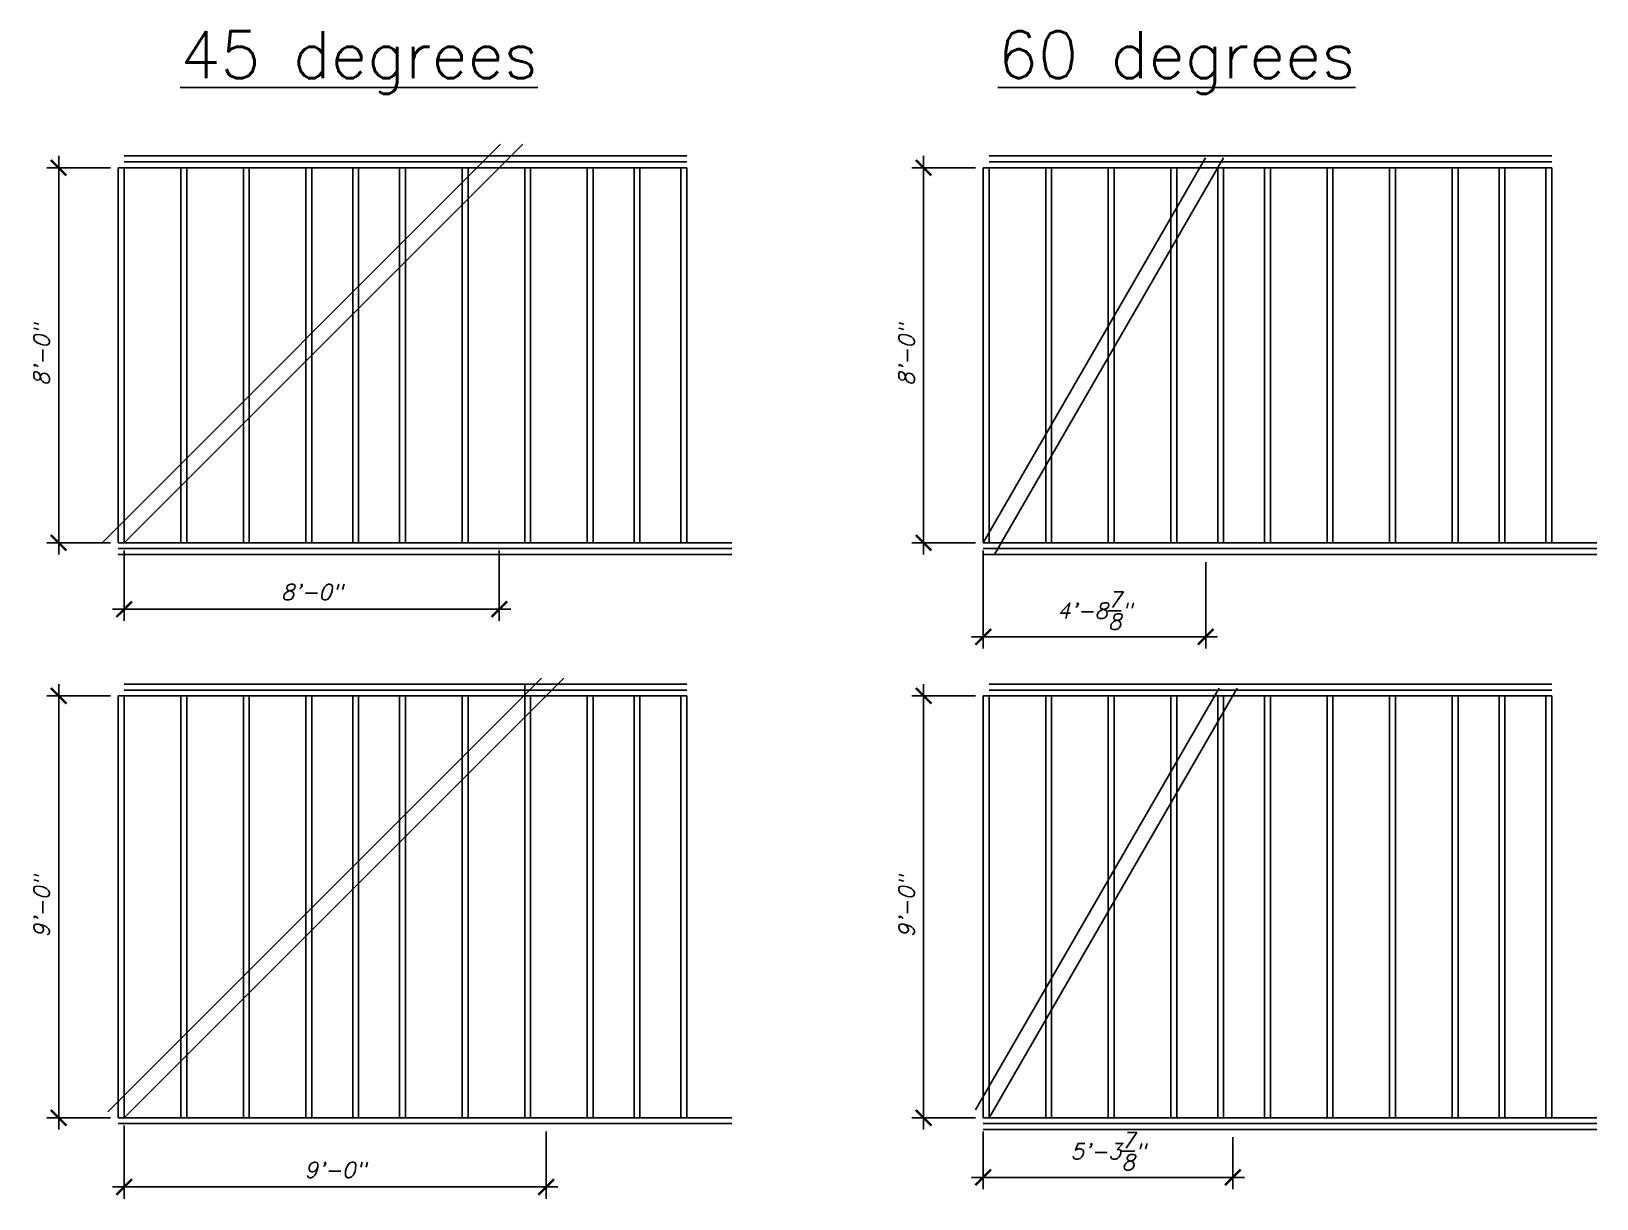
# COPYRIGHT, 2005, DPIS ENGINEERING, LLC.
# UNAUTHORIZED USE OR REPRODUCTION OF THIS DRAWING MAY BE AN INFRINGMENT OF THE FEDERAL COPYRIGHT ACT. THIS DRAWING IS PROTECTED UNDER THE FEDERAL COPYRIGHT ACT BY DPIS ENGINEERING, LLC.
# Model space of a CAD drawing. Header units: inches. Extents: x 683 to 9753, y -6805 to 20230.
# Drawn here: x 5758.7 to 6159.3, y 2855.1 to 3154 of the extents above; entities that cross this region are included whole.
import ezdxf

# ---------------------------------------------------------------- set-up
doc = ezdxf.new("R2010")
doc.units = ezdxf.units.IN
doc.header["$LTSCALE"] = 48
doc.header["$MEASUREMENT"] = 0
doc.layers.get('Defpoints').update_dxf_attribs({"color": 251})
doc.layers.add('DPIS-SHEARWALL', color=3, linetype='Continuous')
doc.layers.add('DPIS-TEXT', color=7, linetype='Continuous')
doc.styles.add('DPIS-DIM', font='Simplex.shx', dxfattribs={"oblique": 15})
doc.styles.get("Standard").update_dxf_attribs({"font": 'simplex.shx', "oblique": 15})
doc.dimstyles.new('DPIS-DIM1', dxfattribs={"dimtxt": 4, "dimasz": 4, "dimexe": 3, "dimexo": 2, "dimgap": 2, "dimtad": 1, "dimdec": 4, "dimrnd": 0.125, "dimzin": 3, "dimdsep": 46, "dimlunit": 4, "dimtxsty": 'DPIS-DIM', "dimblk": 'ARCHTICK', "dimcen": 3, "dimdle": 3, "dimclrd": 2, "dimclre": 2, "dimclrt": 256, "dimadec": 0, "dimazin": 0, "dimtfac": 1, "dimtdec": 4, "dimtmove": 0, "dimatfit": 3, "dimfxl": 1, "dimtolj": 1, "dimtzin": 0, "dimarcsym": 0})

msp = doc.modelspace()

# ---------------------------------------------------------------- texts
at = {"layer": 'DPIS-TEXT'}
for s, p in [('%%U45 degrees', (5796.771, 3141.99784)), ('%%U60 degrees', (6006.02213, 3141.99784))]:
    msp.add_text(s, height=12, dxfattribs=at).set_placement(p)

# ---------------------------------------------------------------- blocks, each defined once
blk = doc.blocks.new('_ArchTick')
at = {"color": 0, "const_width": 0.15}
blk.add_lwpolyline([(-0.5, -0.5), (0.5, 0.5)], dxfattribs=at)
blk = doc.blocks.new('*D93')
at = {"layer": 'Defpoints', "color": 0, "transparency": 16777216}
for p in [(5782.43, 3023.08), (5878.43, 3023.08), (5878.43, 3006.06)]:
    blk.add_point(p, dxfattribs=at)
at = {"layer": 'DPIS-SHEARWALL', "color": 2, "lineweight": -2, "transparency": 16777216}
for p, q in [((5782.43, 3021.08), (5782.43, 3003.06)), ((5878.43, 3021.08), (5878.43, 3003.06)), ((5779.43, 3006.06), (5881.43, 3006.06))]:
    blk.add_line(p, q, dxfattribs=at)
at = {"layer": 'DPIS-SHEARWALL', "color": 2, "lineweight": -2, "transparency": 16777216, "xscale": 4, "yscale": 4, "zscale": 4, "rotation": 180}
blk.add_blockref('_ArchTick', (5782.43, 3006.06), dxfattribs=at)
at = {"layer": 'DPIS-SHEARWALL', "color": 2, "lineweight": -2, "transparency": 16777216, "xscale": 4, "yscale": 4, "zscale": 4}
blk.add_blockref('_ArchTick', (5878.43, 3006.06), dxfattribs=at)
at = {"layer": 'DPIS-SHEARWALL', "transparency": 16777216, "insert": (5830.43, 3010.44), "char_height": 4, "attachment_point": 5, "style": 'DPIS-DIM'}
blk.add_mtext('\\A1;8\'-0"', dxfattribs=at)
blk = doc.blocks.new('*D97')
at = {"layer": 'Defpoints', "color": 0, "transparency": 16777216}
for p in [(5780.93, 3119.08), (5765.67, 3023.08), (5780.93, 3023.08)]:
    blk.add_point(p, dxfattribs=at)
at = {"layer": 'DPIS-SHEARWALL', "color": 2, "lineweight": -2, "transparency": 16777216}
for p, q in [((5765.67, 3122.08), (5765.67, 3020.08)), ((5778.93, 3119.08), (5762.67, 3119.08)), ((5778.93, 3023.08), (5762.67, 3023.08))]:
    blk.add_line(p, q, dxfattribs=at)
at = {"layer": 'DPIS-SHEARWALL', "color": 2, "lineweight": -2, "transparency": 16777216, "xscale": 4, "yscale": 4, "zscale": 4}
for p, rotation in [((5765.67, 3119.08), 90), ((5765.67, 3023.08), 270)]:
    blk.add_blockref('_ArchTick', p, dxfattribs=dict(at, rotation=rotation))
at = {"layer": 'DPIS-SHEARWALL', "transparency": 16777216, "insert": (5761.29, 3071.08), "char_height": 4, "attachment_point": 5, "rotation": 90, "style": 'DPIS-DIM'}
blk.add_mtext('\\A1;8\'-0"', dxfattribs=at)
blk = doc.blocks.new('*D98')
at = {"layer": 'Defpoints', "color": 0, "transparency": 16777216}
for p in [(5780.93, 2983.86), (5765.67, 2875.86), (5780.93, 2875.86)]:
    blk.add_point(p, dxfattribs=at)
at = {"layer": 'DPIS-SHEARWALL', "color": 2, "lineweight": -2, "transparency": 16777216}
for p, q in [((5765.67, 2986.86), (5765.67, 2872.86)), ((5778.93, 2983.86), (5762.67, 2983.86)), ((5778.93, 2875.86), (5762.67, 2875.86))]:
    blk.add_line(p, q, dxfattribs=at)
at = {"layer": 'DPIS-SHEARWALL', "color": 2, "lineweight": -2, "transparency": 16777216, "xscale": 4, "yscale": 4, "zscale": 4}
for p, rotation in [((5765.67, 2983.86), 90), ((5765.67, 2875.86), 270)]:
    blk.add_blockref('_ArchTick', p, dxfattribs=dict(at, rotation=rotation))
at = {"layer": 'DPIS-SHEARWALL', "transparency": 16777216, "insert": (5761.29, 2929.86), "char_height": 4, "attachment_point": 5, "rotation": 90, "style": 'DPIS-DIM'}
blk.add_mtext('\\A1;9\'-0"', dxfattribs=at)
blk = doc.blocks.new('*D94')
at = {"layer": 'Defpoints', "color": 0, "transparency": 16777216}
for p in [(6002.3, 3023.08), (6059.22, 3020.08), (6059.22, 2999)]:
    blk.add_point(p, dxfattribs=at)
at = {"layer": 'DPIS-SHEARWALL', "color": 2, "lineweight": -2, "transparency": 16777216}
for p, q in [((6002.3, 3021.08), (6002.3, 2996)), ((6059.22, 3018.08), (6059.22, 2996)), ((5999.3, 2999), (6062.22, 2999))]:
    blk.add_line(p, q, dxfattribs=at)
at = {"layer": 'DPIS-SHEARWALL', "color": 2, "lineweight": -2, "transparency": 16777216, "xscale": 4, "yscale": 4, "zscale": 4, "rotation": 180}
blk.add_blockref('_ArchTick', (6002.3, 2999), dxfattribs=at)
at = {"layer": 'DPIS-SHEARWALL', "color": 2, "lineweight": -2, "transparency": 16777216, "xscale": 4, "yscale": 4, "zscale": 4}
blk.add_blockref('_ArchTick', (6059.22, 2999), dxfattribs=at)
at = {"layer": 'DPIS-SHEARWALL', "transparency": 16777216, "insert": (6030.76, 3005.67), "char_height": 4, "attachment_point": 5, "style": 'DPIS-DIM'}
blk.add_mtext('\\A1;4\'-8{\\H1.000000x;\\S7/8;}"', dxfattribs=at)
blk = doc.blocks.new('*D99')
at = {"layer": 'Defpoints', "color": 0, "transparency": 16777216}
for p in [(6002.3, 3119.08), (5987.04, 3023.08), (6002.3, 3023.08)]:
    blk.add_point(p, dxfattribs=at)
at = {"layer": 'DPIS-SHEARWALL', "color": 2, "lineweight": -2, "transparency": 16777216}
for p, q in [((5987.04, 3122.08), (5987.04, 3020.08)), ((6000.3, 3119.08), (5984.04, 3119.08)), ((6000.3, 3023.08), (5984.04, 3023.08))]:
    blk.add_line(p, q, dxfattribs=at)
at = {"layer": 'DPIS-SHEARWALL', "color": 2, "lineweight": -2, "transparency": 16777216, "xscale": 4, "yscale": 4, "zscale": 4}
for p, rotation in [((5987.04, 3119.08), 90), ((5987.04, 3023.08), 270)]:
    blk.add_blockref('_ArchTick', p, dxfattribs=dict(at, rotation=rotation))
at = {"layer": 'DPIS-SHEARWALL', "transparency": 16777216, "insert": (5982.66, 3071.08), "char_height": 4, "attachment_point": 5, "rotation": 90, "style": 'DPIS-DIM'}
blk.add_mtext('\\A1;8\'-0"', dxfattribs=at)
blk = doc.blocks.new('*D100')
at = {"layer": 'Defpoints', "color": 0, "transparency": 16777216}
for p in [(6002.3, 2983.86), (5987.04, 2875.86), (6002.3, 2875.86)]:
    blk.add_point(p, dxfattribs=at)
at = {"layer": 'DPIS-SHEARWALL', "color": 2, "lineweight": -2, "transparency": 16777216}
for p, q in [((5987.04, 2986.86), (5987.04, 2872.86)), ((6000.3, 2983.86), (5984.04, 2983.86)), ((6000.3, 2875.86), (5984.04, 2875.86))]:
    blk.add_line(p, q, dxfattribs=at)
at = {"layer": 'DPIS-SHEARWALL', "color": 2, "lineweight": -2, "transparency": 16777216, "xscale": 4, "yscale": 4, "zscale": 4}
for p, rotation in [((5987.04, 2983.86), 90), ((5987.04, 2875.86), 270)]:
    blk.add_blockref('_ArchTick', p, dxfattribs=dict(at, rotation=rotation))
at = {"layer": 'DPIS-SHEARWALL', "transparency": 16777216, "insert": (5982.66, 2929.86), "char_height": 4, "attachment_point": 5, "rotation": 90, "style": 'DPIS-DIM'}
blk.add_mtext('\\A1;9\'-0"', dxfattribs=at)
blk = doc.blocks.new('*D101')
at = {"layer": 'Defpoints', "color": 0, "transparency": 16777216}
for p in [(6002.3, 2874.36), (6066.15, 2872.86), (6066.15, 2860.61)]:
    blk.add_point(p, dxfattribs=at)
at = {"layer": 'DPIS-SHEARWALL', "color": 2, "lineweight": -2, "transparency": 16777216}
for p, q in [((6002.3, 2872.36), (6002.3, 2857.61)), ((6066.15, 2870.86), (6066.15, 2857.61)), ((5999.3, 2860.61), (6069.15, 2860.61))]:
    blk.add_line(p, q, dxfattribs=at)
at = {"layer": 'DPIS-SHEARWALL', "color": 2, "lineweight": -2, "transparency": 16777216, "xscale": 4, "yscale": 4, "zscale": 4, "rotation": 180}
blk.add_blockref('_ArchTick', (6002.3, 2860.61), dxfattribs=at)
at = {"layer": 'DPIS-SHEARWALL', "color": 2, "lineweight": -2, "transparency": 16777216, "xscale": 4, "yscale": 4, "zscale": 4}
blk.add_blockref('_ArchTick', (6066.15, 2860.61), dxfattribs=at)
at = {"layer": 'DPIS-SHEARWALL', "transparency": 16777216, "insert": (6034.22, 2867.28), "char_height": 4, "attachment_point": 5, "style": 'DPIS-DIM'}
blk.add_mtext('\\A1;5\'-3{\\H1.000000x;\\S7/8;}"', dxfattribs=at)
blk = doc.blocks.new('*D96')
at = {"layer": 'Defpoints', "color": 0, "transparency": 16777216}
for p in [(5782.43, 2875.86), (5890.43, 2874.36), (5782.43, 2858.14)]:
    blk.add_point(p, dxfattribs=at)
at = {"layer": 'DPIS-SHEARWALL', "color": 2, "lineweight": -2, "transparency": 16777216}
for p, q in [((5782.43, 2873.86), (5782.43, 2855.14)), ((5890.43, 2872.36), (5890.43, 2855.14)), ((5893.43, 2858.14), (5779.43, 2858.14))]:
    blk.add_line(p, q, dxfattribs=at)
at = {"layer": 'DPIS-SHEARWALL', "color": 2, "lineweight": -2, "transparency": 16777216, "xscale": 4, "yscale": 4, "zscale": 4, "rotation": 180}
blk.add_blockref('_ArchTick', (5782.43, 2858.14), dxfattribs=at)
at = {"layer": 'DPIS-SHEARWALL', "color": 2, "lineweight": -2, "transparency": 16777216, "xscale": 4, "yscale": 4, "zscale": 4}
blk.add_blockref('_ArchTick', (5890.43, 2858.14), dxfattribs=at)
at = {"layer": 'DPIS-SHEARWALL', "transparency": 16777216, "insert": (5836.43, 2862.52), "char_height": 4, "attachment_point": 5, "style": 'DPIS-DIM'}
blk.add_mtext('\\A1;9\'-0"', dxfattribs=at)

# ---------------------------------------------------------------- dimensions: what is measured, and where the dimension line sits
at = {"layer": 'DPIS-SHEARWALL'}
for base, p1, p2, picture, middle in [((5765.6722, 3023.08384), (5780.93025, 3119.08384), (5780.93025, 3023.08384), '*D97', (5761.29125, 3071.08384)), ((5987.03769, 3023.08384), (6002.29574, 3119.08384), (6002.29574, 3023.08384), '*D99', (5982.65674, 3071.08384)), ((5765.6722, 2875.86179), (5780.93025, 2983.86179), (5780.93025, 2875.86179), '*D98', (5761.29125, 2929.86179)), ((5987.03769, 2875.86179), (6002.29574, 2983.86179), (6002.29574, 2875.86179), '*D100', (5982.65674, 2929.86179))]:
    dim = msp.add_linear_dim(base=base, p1=p1, p2=p2, angle=90, dimstyle='DPIS-DIM1', override={"dimtxt": 4}, dxfattribs=at)
    dim.commit()
    dim.dimension.update_dxf_attribs({"geometry": picture, "text_midpoint": middle})
for base, p1, p2, picture, middle in [((5878.43025, 3006.06166), (5782.43025, 3023.08384), (5878.43025, 3023.08384), '*D93', (5830.43025, 3010.44261)), ((6059.22137, 2998.99977), (6002.29574, 3023.08384), (6059.22137, 3020.08384), '*D94', (6030.75855, 3005.66644)), ((5782.43025, 2858.14346), (5890.43025, 2874.36179), (5782.43025, 2875.86179), '*D96', (5836.43025, 2862.52441)), ((6066.14957, 2860.61177), (6002.29574, 2874.36179), (6066.14957, 2872.86179), '*D101', (6034.22266, 2867.27844))]:
    dim = msp.add_linear_dim(base=base, p1=p1, p2=p2, dimstyle='DPIS-DIM1', override={"dimtxt": 4}, dxfattribs=at)
    dim.commit()
    dim.dimension.update_dxf_attribs({"geometry": picture, "text_midpoint": middle})

# ---------------------------------------------------------------- linework, layer by layer
at = {"layer": 'DPIS-SHEARWALL'}
for p, q in [((5776.7734, 3023.08384), (5878.7734, 3125.08384)), ((5782.43025, 3023.08384), (5884.43025, 3125.08384)), ((5782.43025, 3122.08384), (5926.43025, 3122.08384)), ((6002.29574, 3023.08384), (6059.16474, 3121.58384)), ((6003.79574, 3122.08384), (6147.79574, 3122.08384)), ((6005.18249, 3020.08384), (6063.78354, 3121.58384)), ((5780.93025, 3119.08384), (5782.43025, 3119.08384)), ((5780.93025, 3023.08384), (5780.93025, 3119.08384)), ((5782.43025, 3120.58384), (5926.43025, 3120.58384)), ((5782.43025, 3119.08384), (5926.43025, 3119.08384)), ((5782.43025, 3119.08384), (5782.43025, 3023.08384)), ((5796.93025, 3023.08384), (5796.93025, 3119.08384)), ((5796.93025, 3119.08384), (5798.43025, 3119.08384)), ((5798.43025, 3119.08384), (5798.43025, 3023.08384)), ((5812.93025, 3023.08384), (5812.93025, 3119.08384)), ((5812.93025, 3119.08384), (5814.43025, 3119.08384)), ((5814.43025, 3119.08384), (5814.43025, 3023.08384)), ((5828.93025, 3023.08384), (5828.93025, 3119.08384)), ((5828.93025, 3119.08384), (5830.43025, 3119.08384)), ((5830.43025, 3119.08384), (5830.43025, 3023.08384)), ((5840.93025, 3023.08384), (5840.93025, 3119.08384)), ((5840.93025, 3119.08384), (5842.43025, 3119.08384)), ((5842.43025, 3119.08384), (5842.43025, 3023.08384)), ((5852.93025, 3023.08384), (5852.93025, 3119.08384)), ((5852.93025, 3119.08384), (5854.43025, 3119.08384)), ((5854.43025, 3119.08384), (5854.43025, 3023.08384)), ((5868.93025, 3023.08384), (5868.93025, 3119.08384)), ((5868.93025, 3118.86202), (5868.93025, 3119.08384)), ((5868.93025, 3119.08384), (5870.43025, 3119.08384)), ((5870.43025, 3119.08384), (5870.43025, 3023.08384)), ((5884.93025, 3023.08384), (5884.93025, 3119.08384)), ((5884.93025, 3119.08384), (5886.43025, 3119.08384)), ((5886.43025, 3119.08384), (5886.43025, 3023.08384)), ((5900.93025, 3023.08384), (5900.93025, 3119.08384)), ((5900.93025, 3119.08384), (5902.43025, 3119.08384)), ((5902.43025, 3119.08384), (5902.43025, 3023.08384)), ((5912.93025, 3023.08384), (5912.93025, 3119.08384)), ((5912.93025, 3119.08384), (5914.43025, 3119.08384)), ((5914.43025, 3119.08384), (5914.43025, 3023.08384)), ((5924.93025, 3023.08384), (5924.93025, 3119.08384)), ((5924.93025, 3119.08384), (5926.43025, 3119.08384)), ((5926.43025, 3119.08384), (5926.43025, 3023.08384)), ((6002.29574, 3119.08384), (6003.79574, 3119.08384)), ((6002.29574, 3023.08384), (6002.29574, 3119.08384)), ((6003.79574, 3120.58384), (6147.79574, 3120.58384)), ((6003.79574, 3119.08384), (6003.79574, 3023.08384)), ((6003.79574, 3119.08384), (6147.79574, 3119.08384)), ((6018.29574, 3023.08384), (6018.29574, 3119.08384)), ((6018.29574, 3119.08384), (6019.79574, 3119.08384)), ((6019.79574, 3119.08384), (6019.79574, 3023.08384)), ((6034.29574, 3023.08384), (6034.29574, 3119.08384)), ((6034.29574, 3119.08384), (6035.79574, 3119.08384)), ((6035.79574, 3119.08384), (6035.79574, 3023.08384)), ((6050.29574, 3023.08384), (6050.29574, 3119.08384)), ((6050.29574, 3119.08384), (6051.79574, 3119.08384)), ((6051.79574, 3119.08384), (6051.79574, 3023.08384)), ((6062.29574, 3023.08384), (6062.29574, 3119.08384)), ((6062.29574, 3119.08384), (6063.79574, 3119.08384)), ((6063.79574, 3119.08384), (6063.79574, 3023.08384)), ((6074.29574, 3023.08384), (6074.29574, 3119.08384)), ((6074.29574, 3119.08384), (6075.79574, 3119.08384)), ((6075.79574, 3119.08384), (6075.79574, 3023.08384)), ((6090.29574, 3023.08384), (6090.29574, 3119.08384)), ((6090.29574, 3118.86202), (6090.29574, 3119.08384)), ((6090.29574, 3119.08384), (6091.79574, 3119.08384)), ((6091.79574, 3119.08384), (6091.79574, 3023.08384)), ((6106.29574, 3023.08384), (6106.29574, 3119.08384)), ((6106.29574, 3119.08384), (6107.79574, 3119.08384)), ((6107.79574, 3119.08384), (6107.79574, 3023.08384)), ((6122.29574, 3023.08384), (6122.29574, 3119.08384)), ((6122.29574, 3119.08384), (6123.79574, 3119.08384)), ((6123.79574, 3119.08384), (6123.79574, 3023.08384)), ((6134.29574, 3023.08384), (6134.29574, 3119.08384)), ((6134.29574, 3119.08384), (6135.79574, 3119.08384)), ((6135.79574, 3119.08384), (6135.79574, 3023.08384)), ((6146.29574, 3023.08384), (6146.29574, 3119.08384)), ((6146.29574, 3119.08384), (6147.79574, 3119.08384)), ((6147.79574, 3119.08384), (6147.79574, 3023.08384)), ((5780.93025, 3023.08384), (5937.92089, 3023.08384)), ((5780.93025, 3023.08384), (5825.93025, 3023.08384)), ((5780.93025, 3021.58384), (5937.92089, 3021.58384)), ((5782.43025, 3024.58384), (5782.43025, 3023.08384)), ((6002.29574, 3023.08384), (6159.28638, 3023.08384)), ((6002.29574, 3023.08384), (6047.29574, 3023.08384)), ((6002.29574, 3021.58384), (6159.28638, 3021.58384)), ((5780.93025, 3020.08384), (5937.92089, 3020.08384)), ((6002.29574, 3020.08384), (6159.28638, 3020.08384)), ((5778.2734, 2877.36179), (5889.2734, 2988.36179)), ((5782.43025, 2875.86179), (5894.93025, 2988.36179)), ((5782.43025, 2986.86179), (5926.43025, 2986.86179)), ((5782.43025, 2985.36179), (5926.43025, 2985.36179)), ((5884.93025, 2875.86179), (5884.93025, 2986.86179)), ((6000.33164, 2877.86179), (6062.68547, 2985.86179)), ((6003.79574, 2986.86179), (6147.79574, 2986.86179)), ((6003.79574, 2875.86179), (6067.30427, 2985.86179)), ((6003.79574, 2985.36179), (6147.79574, 2985.36179)), ((5780.93025, 2875.86179), (5780.93025, 2983.86179)), ((5780.93025, 2983.86179), (5782.43025, 2983.86179)), ((5782.43025, 2983.86179), (5782.43025, 2875.86179)), ((5782.43025, 2983.86179), (5926.43025, 2983.86179)), ((5796.93025, 2875.86179), (5796.93025, 2983.86179)), ((5796.93025, 2983.86179), (5798.43025, 2983.86179)), ((5798.43025, 2983.86179), (5798.43025, 2875.86179)), ((5812.93025, 2875.86179), (5812.93025, 2983.86179)), ((5812.93025, 2983.86179), (5814.43025, 2983.86179)), ((5814.43025, 2983.86179), (5814.43025, 2875.86179)), ((5828.93025, 2875.86179), (5828.93025, 2983.86179)), ((5828.93025, 2983.86179), (5830.43025, 2983.86179)), ((5830.43025, 2983.86179), (5830.43025, 2875.86179)), ((5840.93025, 2875.86179), (5840.93025, 2983.86179)), ((5840.93025, 2983.86179), (5842.43025, 2983.86179)), ((5842.43025, 2983.86179), (5842.43025, 2875.86179)), ((5852.93025, 2875.86179), (5852.93025, 2983.86179)), ((5852.93025, 2983.86179), (5854.43025, 2983.86179)), ((5854.43025, 2983.86179), (5854.43025, 2875.86179)), ((5868.93025, 2875.86179), (5868.93025, 2983.86179)), ((5868.93025, 2983.63997), (5868.93025, 2983.86179)), ((5868.93025, 2983.86179), (5870.43025, 2983.86179)), ((5870.43025, 2983.86179), (5870.43025, 2875.86179)), ((5884.93025, 2983.86179), (5886.43025, 2983.86179)), ((5886.43025, 2983.86179), (5886.43025, 2875.86179)), ((5900.93025, 2875.86179), (5900.93025, 2983.86179)), ((5900.93025, 2983.86179), (5902.43025, 2983.86179)), ((5902.43025, 2983.86179), (5902.43025, 2875.86179)), ((5912.93025, 2875.86179), (5912.93025, 2983.86179)), ((5912.93025, 2983.86179), (5914.43025, 2983.86179)), ((5914.43025, 2983.86179), (5914.43025, 2875.86179)), ((5924.93025, 2875.86179), (5924.93025, 2983.86179)), ((5924.93025, 2983.86179), (5926.43025, 2983.86179)), ((5926.43025, 2983.86179), (5926.43025, 2875.86179)), ((6002.29574, 2875.86179), (6002.29574, 2983.86179)), ((6002.29574, 2983.86179), (6003.79574, 2983.86179)), ((6003.79574, 2983.86179), (6003.79574, 2875.86179)), ((6003.79574, 2983.86179), (6147.79574, 2983.86179)), ((6018.29574, 2875.86179), (6018.29574, 2983.86179)), ((6018.29574, 2983.86179), (6019.79574, 2983.86179)), ((6019.79574, 2983.86179), (6019.79574, 2875.86179)), ((6034.29574, 2875.86179), (6034.29574, 2983.86179)), ((6034.29574, 2983.86179), (6035.79574, 2983.86179)), ((6035.79574, 2983.86179), (6035.79574, 2875.86179)), ((6050.29574, 2875.86179), (6050.29574, 2983.86179)), ((6050.29574, 2983.86179), (6051.79574, 2983.86179)), ((6051.79574, 2983.86179), (6051.79574, 2875.86179)), ((6062.29574, 2875.86179), (6062.29574, 2983.86179)), ((6062.29574, 2983.86179), (6063.79574, 2983.86179)), ((6063.79574, 2983.86179), (6063.79574, 2875.86179)), ((6074.29574, 2875.86179), (6074.29574, 2983.86179)), ((6074.29574, 2983.86179), (6075.79574, 2983.86179)), ((6075.79574, 2983.86179), (6075.79574, 2875.86179)), ((6090.29574, 2875.86179), (6090.29574, 2983.86179)), ((6090.29574, 2983.63997), (6090.29574, 2983.86179)), ((6090.29574, 2983.86179), (6091.79574, 2983.86179)), ((6091.79574, 2983.86179), (6091.79574, 2875.86179)), ((6106.29574, 2875.86179), (6106.29574, 2983.86179)), ((6106.29574, 2983.86179), (6107.79574, 2983.86179)), ((6107.79574, 2983.86179), (6107.79574, 2875.86179)), ((6122.29574, 2875.86179), (6122.29574, 2983.86179)), ((6122.29574, 2983.86179), (6123.79574, 2983.86179)), ((6123.79574, 2983.86179), (6123.79574, 2875.86179)), ((6134.29574, 2875.86179), (6134.29574, 2983.86179)), ((6134.29574, 2983.86179), (6135.79574, 2983.86179)), ((6135.79574, 2983.86179), (6135.79574, 2875.86179)), ((6146.29574, 2875.86179), (6146.29574, 2983.86179)), ((6146.29574, 2983.86179), (6147.79574, 2983.86179)), ((6147.79574, 2983.86179), (6147.79574, 2875.86179)), ((5782.43025, 2877.36179), (5782.43025, 2875.86179)), ((6003.79574, 2877.36179), (6003.79574, 2875.86179)), ((5780.93025, 2875.86179), (5937.92089, 2875.86179)), ((5780.93025, 2875.86179), (5825.93025, 2875.86179)), ((5780.93025, 2874.36179), (5937.92089, 2874.36179)), ((5780.93025, 2874.36179), (5825.93025, 2874.36179)), ((6002.29574, 2875.86179), (6159.28638, 2875.86179)), ((6002.29574, 2875.86179), (6047.29574, 2875.86179)), ((6002.29574, 2874.36179), (6159.28638, 2874.36179)), ((6002.29574, 2874.36179), (6047.29574, 2874.36179)), ((6002.29574, 2872.86179), (6159.28638, 2872.86179))]:
    msp.add_line(p, q, dxfattribs=at)

msp.set_redraw_order([(e.dxf.handle, doc.entitydb.next_handle()) for e in msp.query("TEXT MTEXT ATTDEF DIMENSION ARC_DIMENSION")])  # texts and dimensions are drawn at this point

doc.saveas('drawing.dxf')
